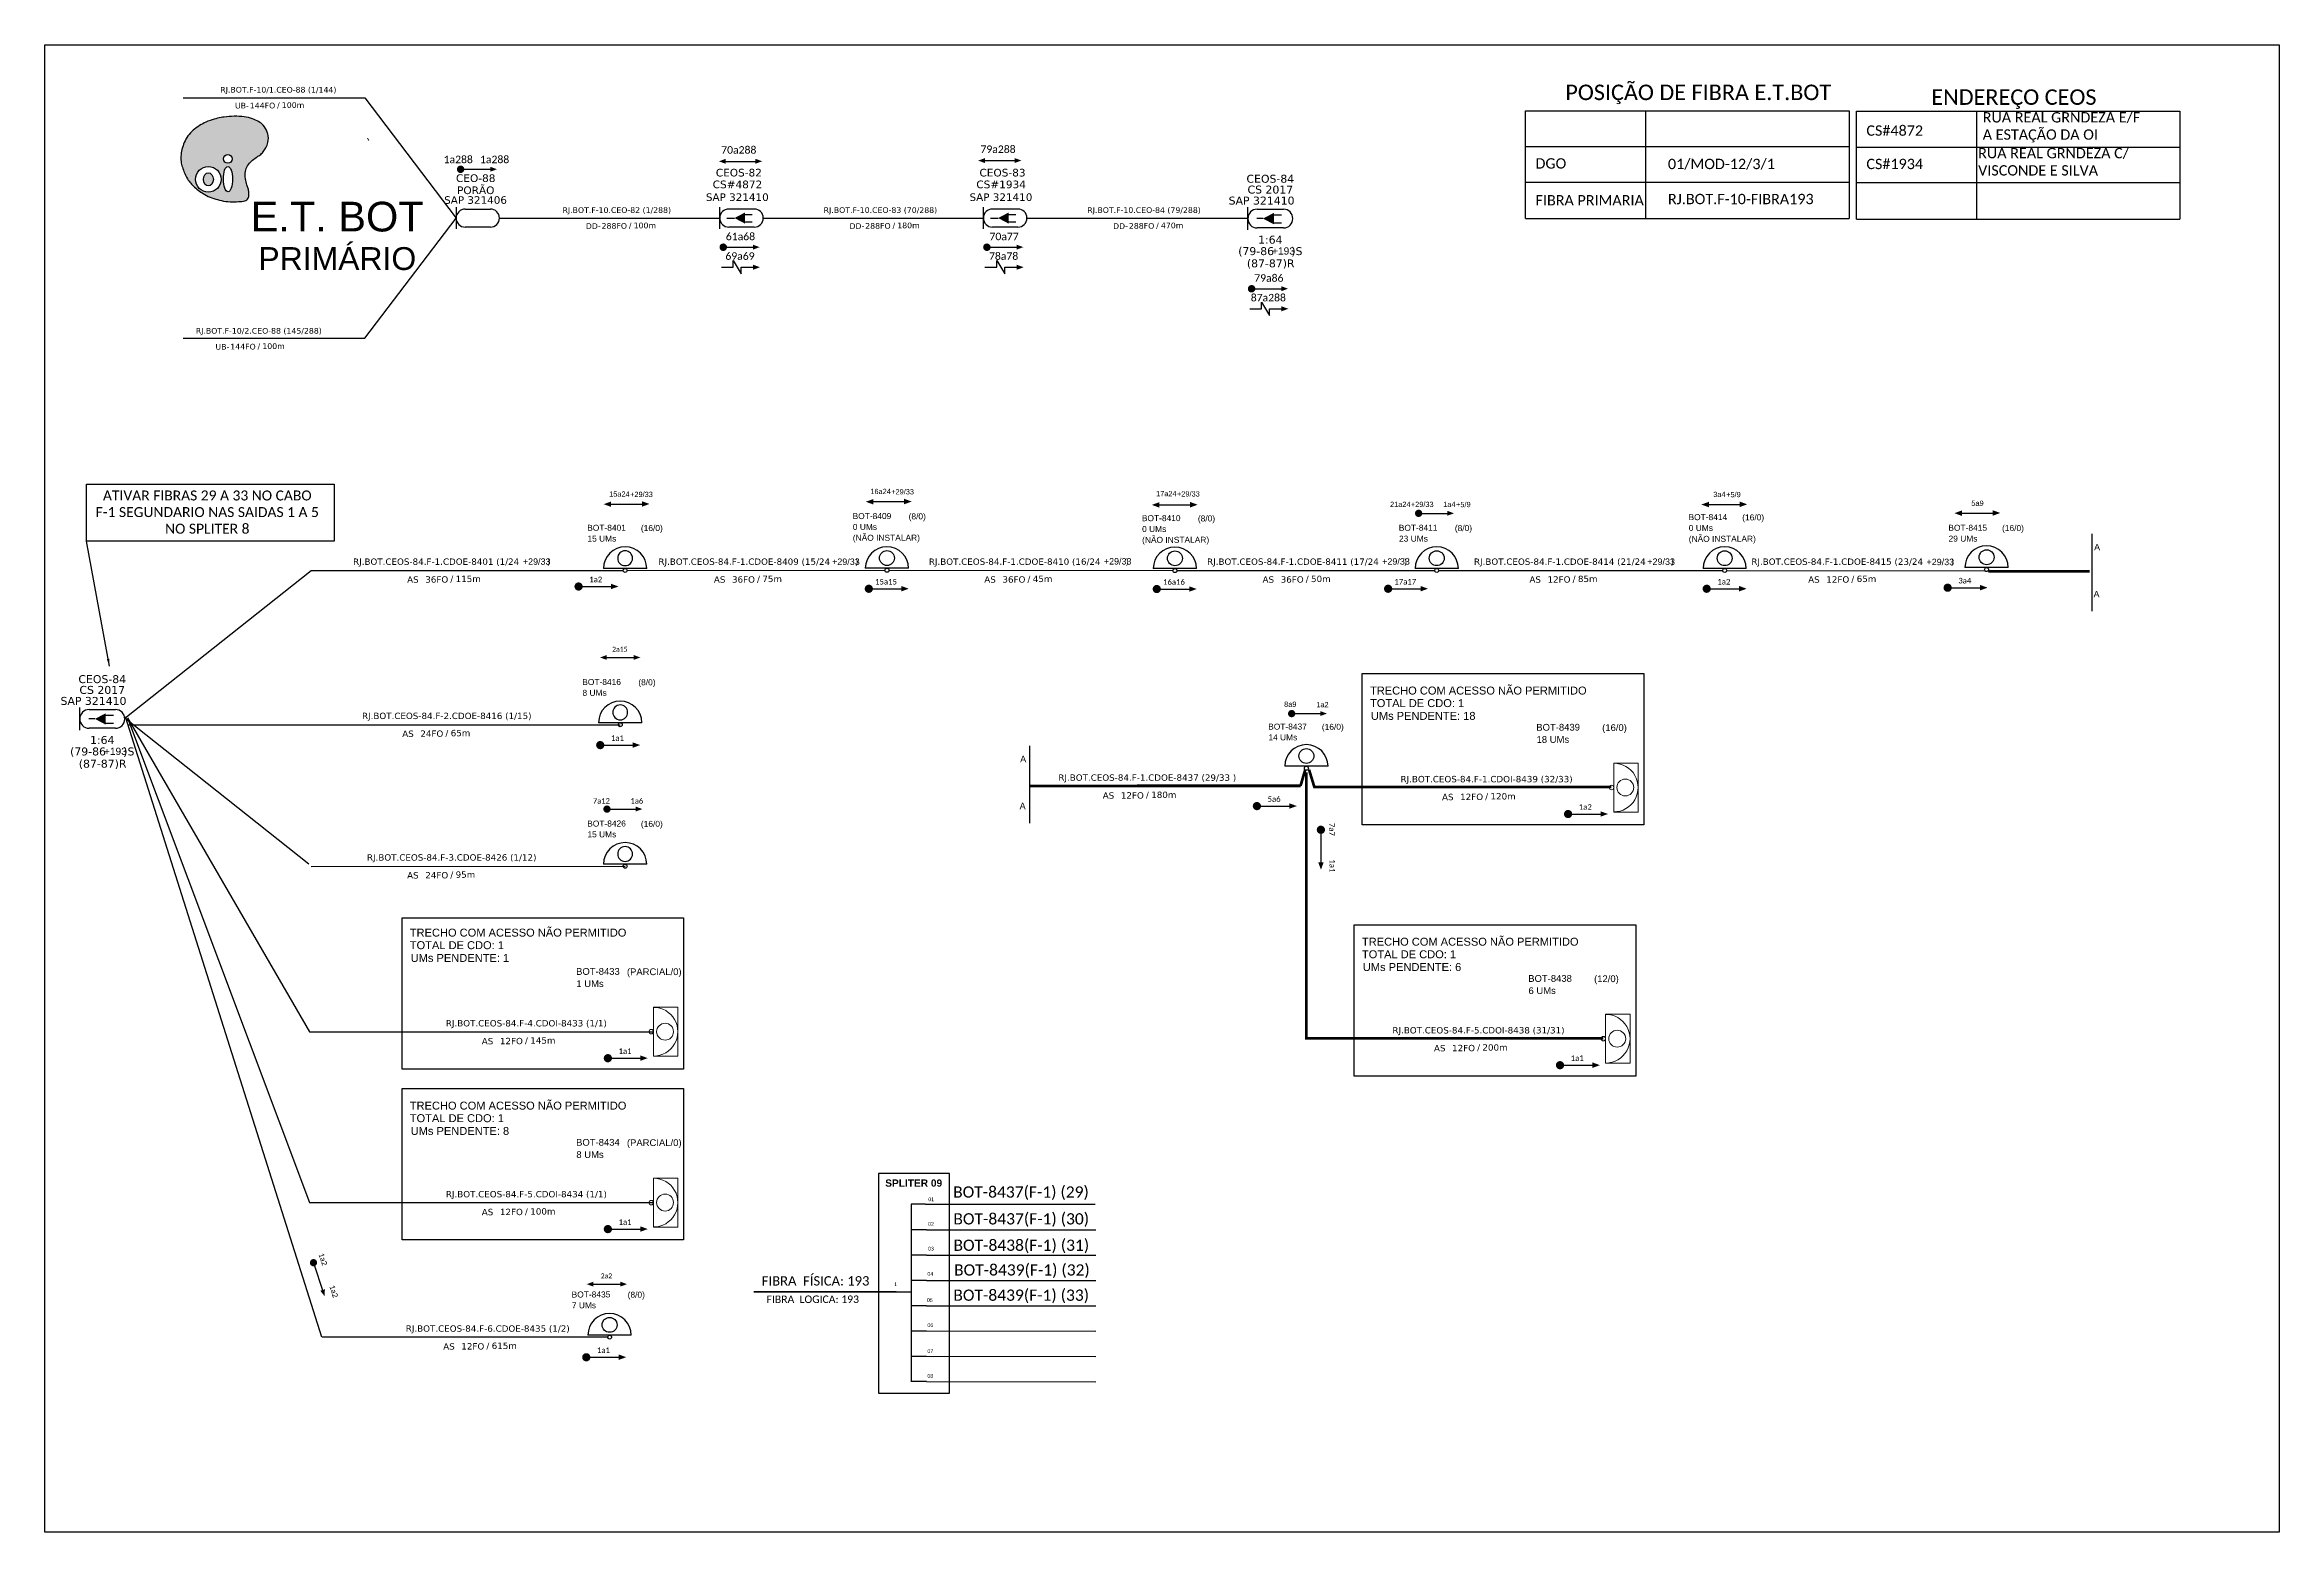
# Model space of a CAD drawing. Header units: millimetres. Extents: x 770 to 1403, y -756 to 790.
# Drawn here: x 787 to 1402, y -730 to -320 of the extents above; entities that cross this region are included whole.
import ezdxf
from ezdxf.enums import TextEntityAlignment as Align

# ---------------------------------------------------------------- set-up
doc = ezdxf.new("R2010")
doc.units = ezdxf.units.MM
doc.header["$LTSCALE"] = 0.1
for name, color, linetype, lineweight in [("20.0-LEGENDA DOS CDO'S", 1, 'Continuous', 0), ('20.2-CDO_POSTE', 1, 'Continuous', 5), ('40.1-ETIQUETAS', 1, 'Continuous', 20), ('Quadra', 251, 'Continuous', 0)]:
    doc.layers.add(name, color=color, linetype=linetype, lineweight=lineweight)
for name, color, linetype in [('20.4-CEOS', 1, 'Continuous'), ('20.5-CABO AÉREO', 1, 'Continuous'), ('20.5-CEO', 1, 'Continuous'), ('CAP a instalar', 1, 'Continuous'), ('E.T.', 7, 'Continuous'), ('SETA', 7, 'Continuous'), ('surveys legendas', 7, 'Continuous'), ('UNIFILAR', 7, 'Continuous')]:
    doc.layers.add(name, color=color, linetype=linetype)
doc.styles.add('ARIAL', font='arial.ttf')
doc.styles.add('siredit', font='verdana.ttf')
doc.styles.add('WMF-Calibri0', font='calibri.ttf')
doc.linetypes.add('FENCELINE1', pattern='A,0.25,-0.1,[133,ltypeshp.shx,S=0.1,R=0,X=-0.1,Y=0],-0.1,1', length=1.45)
doc.dimstyles.new('CL', dxfattribs={"dimtxt": 1, "dimasz": 2, "dimexe": 0.18, "dimexo": 0.0625, "dimgap": 0.09, "dimtad": 0, "dimdec": 0, "dimrnd": 1, "dimzin": 0, "dimdsep": 46, "dimtxsty": 'siredit', "dimblk": 'NONE', "dimcen": 0, "dimse1": 1, "dimse2": 1, "dimsd1": 1, "dimsd2": 1, "dimclrt": 7, "dimadec": 0, "dimazin": 0, "dimtfac": 1, "dimtdec": 0, "dimtofl": 0, "dimtmove": 0, "dimatfit": 3, "dimfxl": 1, "dimtolj": 1, "dimtzin": 0, "dimarcsym": 0})

msp = doc.modelspace()

# ---------------------------------------------------------------- texts
at = {"color": 0, "style": 'ARIAL'}
msp.add_text('PRIMÁRIO', height=6.29, dxfattribs=at).set_placement((845.82, -382.44, 1.44))
at = {"color": 3, "style": 'ARIAL'}
for s, p in [('TRECHO COM ACESSO NÃO PERMITIDO', (1151.72, -499.29)), ('TOTAL DE CDO: 1', (1151.72, -502.75)), ('UMs PENDENTE: 18', (1151.96, -506.26)), ('TRECHO COM ACESSO NÃO PERMITIDO', (887.49, -565.92, -0.94)), ('TRECHO COM ACESSO NÃO PERMITIDO', (1149.5, -568.42)), ('TOTAL DE CDO: 1', (887.49, -569.38, -0.94)), ('UMs PENDENTE: 1', (887.73, -572.89, -0.94)), ('TOTAL DE CDO: 1', (1149.5, -571.88)), ('UMs PENDENTE: 6', (1149.74, -575.39)), ('TRECHO COM ACESSO NÃO PERMITIDO', (887.49, -613.54, -0.94)), ('TOTAL DE CDO: 1', (887.49, -617, -0.94)), ('UMs PENDENTE: 8', (887.73, -620.51, -0.94))]:
    msp.add_text(s, height=2.182, dxfattribs=at).set_placement(p)
at = {"color": 7, "width": 468.5694, "attachment_point": 1, "style": 'WMF-Calibri0'}
for s, insert, char_height in [('POSIÇÃO DE FIBRA E.T.BOT', (1205.47, -331.41), 4.2672), ('ENDEREÇO CEOS', (1306.18, -332.71), 4.2672), ('CS#4872', (1288.31, -342.64), 2.845), ('RUA REAL GRNDEZA E/F\\PA ESTAÇÃO DA OI', (1320.32, -338.99), 2.8448), ('RUA REAL GRNDEZA C/\\PVISCONDE E SILVA', (1319.06, -348.85), 2.8448), ('DGO', (1197.26, -351.68), 2.845), ('01/MOD-12/3/1', (1233.7, -351.83), 2.8448), ('CS#1934', (1288.31, -351.83), 2.845), ('FIBRA PRIMARIA', (1197.26, -361.82), 2.8448), ('RJ.BOT.F-10-FIBRA193', (1233.7, -361.48), 2.8448)]:
    msp.add_mtext(s, dxfattribs=dict(at, insert=insert, char_height=char_height))
at = {"color": 7, "attachment_point": 5}
for s, insert, char_height, width in [('{\\fCalibri|b0|i0|c0|p34;\\C7;70a288}', (978.02, -349.4, 1.44), 2.0592, 26.1094), ('{\\fCalibri|b0|i0|c0|p34;\\C7;79a288}', (1049.36, -349.2, 1.44), 2.0592, 26.1094), ('{\\fCalibri|b0|i0|c0|p34;\\C7;1a288}', (900.82, -352.02, 1.44), 2.0592, 26.1094), ('{\\fCalibri|b0|i0|c0|p34;\\C7;1a288}', (910.83, -352.02, 1.44), 2.0592, 26.1094), ('{\\fCalibri|b0|i0|c0|p34;\\C7;61a68}', (978.48, -373.22, 1.44), 2.0592, 26.1094), ('{\\fCalibri|b0|i0|c0|p34;\\C7;70a77}', (1051.03, -373.22, 1.44), 2.0592, 26.1094), ('{\\fCalibri|b0|i0|c0|p34;\\C7;69a69}', (978.35, -378.62, 1.44), 2.0592, 26.1094), ('{\\fCalibri|b0|i0|c0|p34;\\C7;78a78}', (1050.9, -378.62, 1.44), 2.0592, 26.1094), ('\\C7;\\fCalibri|b0|i0|c0|p34;3a4', (1315.4, -467.96), 1.5342, 28.6065), ('\\C7;\\fCalibri|b0|i0|c0|p34;15a15', (1018.53, -468.25), 1.5342, 28.6065), ('\\C7;\\fCalibri|b0|i0|c0|p34;16a16', (1097.77, -468.33), 1.5342, 28.6065), ('\\C7;\\fCalibri|b0|i0|c0|p34;17a17', (1161.43, -468.25), 1.5342, 28.6065), ('\\C7;\\fCalibri|b0|i0|c0|p34;1a2', (1249.09, -468.25), 1.5342, 28.6065), ('\\pxt12;\\C7;\\fCalibri|b0|i0|c0|p34;2a15', (945.27, -486.83), 1.36, 25.3588), ('\\C7;\\fCalibri|b0|i0|c0|p34;1a1', (944.62, -511.29), 1.5342, 28.6065), ('\\C7;\\fCalibri|b0|i0|c0|p34;7a12', (940.21, -528.58), 1.5, 25.3588), ('\\C7;\\fCalibri|b0|i0|c0|p34;1a6', (949.97, -528.58), 1.5, 25.3588), ('\\fCalibri|b0|i0|c0|p34;5a6', (1125.32, -528.07), 1.5342, 28.6065), ('{\\fCalibri|b0|i0|c0|p34;\\C7;2a2}', (941.6, -659.33), 1.36, 25.3588), ('{\\fCalibri|b0|i0|c0|p34;\\C7;1a1}', (940.78, -679.78), 1.5342, 28.6065)]:
    msp.add_mtext(s, dxfattribs=dict(at, insert=insert, char_height=char_height, width=width))
at = {"color": 5, "char_height": 2.0592, "width": 26.1094, "attachment_point": 5}
for s, insert in [('\\C7;\\fCalibri|b0|i0|c0|p34;79a86', (1123.88, -384.66, 1.44)), ('{\\fCalibri|b0|i0|c0|p34;\\C7;87a288}', (1123.74, -390.06, 1.44))]:
    msp.add_mtext(s, dxfattribs=dict(at, insert=insert))
at = {"attachment_point": 5}
for s, insert, char_height, width in [('\\C1;\\fCalibri|b0|i0|c0|p34;ATIVAR FIBRAS 29 A 33 NO CABO F-1 SEGUNDARIO NAS SAIDAS 1 A 5 NO SPLITER 8', (831.76, -449.09), 2.74316, 62.5135), ('\\C7;\\fCalibri|b0|i0|c0|p34;1a2', (938.65, -467.63, 0.94), 1.5342, 28.6065), ('\\C7;\\fCalibri|b0|i0|c0|p34;1a2', (1210.95, -530.26, 0.94), 1.5342, 28.6065), ('\\C7;\\fCalibri|b0|i0|c0|p34;1a1', (946.72, -597.46), 1.5342, 28.6065), ('\\C7;\\fCalibri|b0|i0|c0|p34;1a1', (1208.73, -599.39, 0.94), 1.5342, 28.6065), ('\\C10;\\fArial|b1|i0|c0|p34;SPLITER 09', (1026.15, -633.78), 2.0001, 18.7274), ('\\C7;\\fArial|b0|i0|;\\H1.0273588255048;01 ', (1030.96, -638.25), 2.0001, 4.0112), ('\\C7;\\fCalibri|b0|i0|c0|p34;1a1', (946.72, -644.51), 1.5342, 28.6065), ('\\C7;\\fArial|b0|i0|;\\H1.0273588255048;02 ', (1030.9, -645.01), 2.0001, 4.2343), ('\\C7;\\fArial|b0|i0|;\\H1.0273588255048;03 ', (1030.9, -651.83), 2.0001, 3.8938), ('\\C7;\\fCalibri|b0|i0|c0|p34;FIBRA  FÍSICA: 193', (999.16, -660.7), 2.5755, 38.9376), ('\\C7;\\fArial|b0|i0|;\\H1.0273588255048;1', (1021.18, -661.62), 2.0001, 1.9811), ('\\C7;\\fArial|b0|i0|;\\H1.0273588255048;04 ', (1030.73, -658.75), 2.0001, 4.2343), ('\\C7;\\fCalibri|b0|i0|c0|p34;FIBRA  LOGICA: 193', (998.38, -665.76), 2.0605, 38.9376), ('\\C7;\\fArial|b0|i0|;\\H1.0273588255048;05 ', (1030.58, -665.97), 2.0001, 5.2077), ('\\C7;\\fArial|b0|i0|;\\H1.0273588255048;06 ', (1030.73, -672.89), 2.0001, 4.2343), ('\\C7;\\fArial|b0|i0|;\\H1.0273588255048;07 ', (1030.73, -680.06), 2.0001, 4.2343), ('\\C7;\\fArial|b0|i0|;\\H1.0273588255048;08 ', (1030.73, -686.87), 2.0001, 4.2343)]:
    msp.add_mtext(s, dxfattribs=dict(at, insert=insert, char_height=char_height, width=width))
at = {"color": 7, "char_height": 1.5342, "width": 28.6065, "attachment_point": 5, "rotation": 270}
for s, insert in [('\\fCalibri|b0|i0|c0|p34;7a7', (1141.24, -536.44)), ('\\fCalibri|b0|i0|c0|p34;1a1', (1141.34, -546.47))]:
    msp.add_mtext(s, dxfattribs=dict(at, insert=insert))
at = {"color": 1, "char_height": 3.0906, "width": 44.6781, "attachment_point": 5}
for s, insert in [('\\C7;\\fCalibri|b0|i0|c0|p34;BOT-8437(F-1) (29)', (1055.67, -636.56)), ('\\C7;\\fCalibri|b0|i0|c0|p34;BOT-8437(F-1) (30)', (1055.74, -643.95)), ('\\C7;\\fCalibri|b0|i0|c0|p34;BOT-8438(F-1) (31)', (1055.76, -651.21)), ('\\C7;\\fCalibri|b0|i0|c0|p34;BOT-8439(F-1) (32)', (1055.93, -658.01)), ('\\C7;\\fCalibri|b0|i0|c0|p34;BOT-8439(F-1) (33)', (1055.73, -664.96))]:
    msp.add_mtext(s, dxfattribs=dict(at, insert=insert))
at = {"char_height": 1.5, "width": 25.3588, "attachment_point": 5, "rotation": 288.34949}
for s, insert in [('{\\fCalibri|b0|i0|c0|p34;\\C7;1a2}', (863.6, -654.75)), ('\\C7;\\fCalibri|b0|i0|c0|p34;1a2', (866.56, -663.58))]:
    msp.add_mtext(s, dxfattribs=dict(at, insert=insert))
at = {"layer": '20.4-CEOS', "color": 7, "style": 'siredit'}
for s, height, p in [('CEO-88', 2.109, (905.63, -357.16, 1.44)), ('CEOS-82', 2.109, (978.04, -355.64, 1.44)), ('CEOS-83', 2.109, (1050.59, -355.64, 1.44)), ('SAP 321406', 2.08, (905.58, -363.18, 1.44)), ('PORÃO', 2.109, (905.63, -360.49, 1.44)), ('SAP 321410', 2.08, (977.61, -362.39, 1.44)), ('CS#4872', 2.109, (977.66, -358.88, 1.44)), ('SAP 321410', 2.08, (1050.16, -362.39, 1.44)), ('CS#1934', 2.109, (1050.21, -358.88, 1.44))]:
    msp.add_text(s, height=height, dxfattribs=at).set_placement(p, align=Align.MIDDLE_CENTER)
at = {"layer": '40.1-ETIQUETAS', "color": 7, "style": 'siredit'}
for s, p in [('RJ.BOT.F-10.CEO-82 (1/288)', (944.44, -365.95, 1.44)), ('RJ.BOT.F-10.CEO-83 (70/288)', (1016.99, -365.95, 1.44)), ('RJ.BOT.F-10.CEO-84 (79/288)', (1089.54, -365.95, 1.44))]:
    msp.add_text(s, height=1.56, dxfattribs=at).set_placement(p, align=Align.MIDDLE_CENTER)
for s, p in [('DD-', (940, -370.34, 1.44)), ('288FO', (947.26, -370.31, 1.44)), ('/', (948.49, -370.17, 1.44)), ('DD-', (1012.55, -370.34, 1.44)), ('288FO', (1019.81, -370.31, 1.44)), ('/', (1021.04, -370.17, 1.44)), ('DD-', (1085.1, -370.34, 1.44)), ('288FO', (1092.36, -370.31, 1.44)), ('/', (1093.59, -370.17, 1.44))]:
    msp.add_text(s, height=1.56, dxfattribs=at).set_placement(p, align=Align.MIDDLE_RIGHT)
for s, p in [('100m', (949.08, -370.17, 1.44)), ('180m', (1021.63, -370.17, 1.44)), ('470m', (1094.18, -370.17, 1.44))]:
    msp.add_text(s, height=1.56, dxfattribs=at).set_placement(p, align=Align.MIDDLE_LEFT)
at = {"layer": 'E.T.', "color": 7, "style": 'ARIAL'}
msp.add_text('E.T. BOT', height=8.176, dxfattribs=at).set_placement((867.5, -371.83, 1.44), align=Align.CENTER)
at = {"layer": 'surveys legendas', "color": 1, "style": 'ARIAL'}
for s, height, p in [('+193', 1.988, (1124.79, -378.2)), ('+29/33', 1.451, (1019.97, -444.21)), ('+29/33', 1.451, (948.11, -444.93)), ('+29/33', 1.451, (1098.61, -444.79)), ('+29/33', 1.451, (1162.96, -447.68)), ('+5/9', 1.451, (1175.4, -447.72)), ('+5/9', 1.451, (1249.72, -444.98)), ('A', 1.77, (1350.97, -459.61)), ('+29/33', 1.765, (918.6, -463.58)), ('+29/33', 1.765, (1003.69, -463.62)), ('+29/33', 1.765, (1078.47, -463.51)), ('+29/33', 1.765, (1155.06, -463.55)), ('+29/33', 1.765, (1228.02, -463.61)), ('+29/33', 1.765, (1304.85, -463.68)), ('A', 1.77, (1350.81, -472.54)), ('+193', 1.988, (803.36, -515.92)), ('A', 1.77, (1055.46, -517.92)), ('A', 1.77, (1055.3, -530.85))]:
    msp.add_text(s, height=height, dxfattribs=at).set_placement(p)
at = {"layer": 'surveys legendas', "color": 5, "style": 'ARIAL'}
for s, p in [('16a24', (1014.22, -444.12)), ('15a24', (942.36, -444.84)), ('17a24', (1092.86, -444.71)), ('21a24', (1157.24, -447.67)), ('1a4', (1171.87, -447.67)), ('3a4', (1246.18, -444.93))]:
    msp.add_text(s, height=1.451, dxfattribs=at).set_placement(p)
at = {"layer": 'surveys legendas', "color": 7, "style": 'ARIAL'}
for s, p in [('5a9', (1317.19, -447.36)), ('8a9', (1128.08, -502.69)), ('1a2', (1136.94, -502.8))]:
    msp.add_text(s, height=1.451, dxfattribs=at).set_placement(p)

# ---------------------------------------------------------------- blocks, each defined once
blk = doc.blocks.new('ETIQUETA_RS5F')
at = {"layer": '40.1-ETIQUETAS', "color": 0, "style": 'siredit'}
blk.add_text('/', height=1.5, dxfattribs=at).set_placement((1.55, -1.95), align=Align.MIDDLE_RIGHT)
for tag, p in [('ETIQUETA_R_SECUNDARIA', (1.18, 2.1)), ('ETIQUETA_R_PRIMARIA', (1.18, 4.1)), ('F_ATIVAS/F_MORTAS', (1.11, -4.24))]:
    blk.add_attdef(tag, text='', height=1.5, dxfattribs=at).set_placement(p, align=Align.MIDDLE_CENTER)
for tag, p in [('TIPO_CABO', (-6.62, -2.12)), ('CAP_CABO', (0.37, -2.09))]:
    blk.add_attdef(tag, text='', height=1.5, dxfattribs=at).set_placement(p, align=Align.MIDDLE_RIGHT)
blk.add_attdef('METROS', text='', height=1.5, dxfattribs=at).set_placement((2.11, -1.95), align=Align.MIDDLE_LEFT)
for tag, p in [('FUSÃO_1', (0.82, -8.39)), ('FUSÃO_2', (0.82, -10.6)), ('FUSÃO_3', (0.82, -12.93)), ('FUSÃO_4', (0.82, -15.14)), ('FUSÃO_5', (0.82, -17.16))]:
    blk.add_attdef(tag, text='', height=1.5, dxfattribs=at).set_placement(p, align=Align.CENTER)
blk = doc.blocks.new('OI')
h = blk.add_hatch(color=40)
edge = h.paths.add_edge_path()
edge.add_spline(control_points=[(4.35, -0.67), (3.92, -0.99), (3.26, -1.5), (2.81, -2.59), (2.9, -3.5), (3.06, -4.27), (3.31, -4.85), (3.37, -5.39), (3.4, -5.88), (3.2, -6.4), (2.54, -6.61), (1.65, -6.63), (0.55, -6.67), (-0.56, -6.42), (-1.61, -6.14), (-2.77, -5.61), (-3.92, -4.77), (-4.89, -3.7), (-5.34, -2.65), (-5.6, -1.94), (-5.85, -0.96), (-5.71, 0.47), (-5.1, 2.02), (-4.14, 3.02), (-3.3, 3.61), (-2.37, 4.16), (-1.36, 4.44), (-0.56, 4.7), (0.79, 4.85), (2.24, 4.97), (3.79, 4.57), (4.67, 4.21), (5.44, 3.65), (5.76, 2.99), (6.03, 2.21), (6.01, 1.46), (5.72, 0.64), (5.31, 0.08), (4.88, -0.38), (4.51, -0.55), (4.35, -0.67)], knot_values=[0, 0, 0, 0, 1.60434, 2.417191, 3.427595, 4.282808, 4.776746, 5.304182, 5.888771, 6.258406, 6.858137, 7.79129, 8.986195, 10.124242, 11.187857, 12.242908, 13.953784, 15.414161, 16.515391, 17.349188, 17.675853, 19.552021, 21.515531, 22.568638, 23.63245, 24.621084, 25.782718, 26.745347, 27.142653, 29.870543, 31.004649, 31.921532, 32.709589, 33.801391, 34.042471, 35.192333, 35.971461, 36.628871, 37.254359, 37.836911, 37.836911, 37.836911, 37.836911], degree=3, periodic=0)
h.paths.add_polyline_path([(1.13, -0.87, -1), (-0.04, -0.87, -1)], flags=16)
edge = h.paths.add_edge_path(flags=16)
edge.add_ellipse((0.56, -3.59), major_axis=(-0.02, 1.71), ratio=0.361305, start_angle=0, end_angle=360)
h.paths.add_polyline_path([(-0.36, -3.62, -1), (-3.8, -3.62, -1)], flags=16)
edge = h.paths.add_edge_path(flags=0)
edge.add_ellipse((-2.08, -3.62), major_axis=(0, 0.885), ratio=0.758294, start_angle=0, end_angle=360)
at = {"color": 40}
for centre, radius in [((-2.08, -3.62), 1.72), ((0.54, -0.87), 0.587)]:
    blk.add_circle(centre, radius, dxfattribs=at)
blk.add_ellipse((-2.08, -3.62), major_axis=(0, 0.885), ratio=0.758294, start_param=-3.141592653589792, end_param=3.141592653589792, dxfattribs=at)
blk.add_ellipse((0.56, -3.59), major_axis=(-0.02, 1.71), ratio=0.361305, dxfattribs=at)
at = {"color": 40, "start_tangent": (-0.800898, -0.598801), "end_tangent": (-0.800898, -0.598801)}
blk.add_spline([(4.35, -0.67), (3.2, -1.78), (2.9, -2.54), (2.92, -3.55), (3.12, -4.38), (3.28, -4.85), (3.37, -5.37), (3.35, -5.95), (3.2, -6.29), (2.66, -6.55), (1.73, -6.63), (0.54, -6.62), (-0.58, -6.41), (-1.6, -6.11), (-2.56, -5.67), (-3.95, -4.67), (-4.89, -3.56), (-5.37, -2.56), (-5.64, -1.78), (-5.72, -1.46), (-5.63, 0.42), (-4.84, 2.22), (-4.13, 2.99), (-3.27, 3.62), (-2.4, 4.09), (-1.3, 4.47), (-0.37, 4.72), (0.02, 4.77), (2.75, 4.8), (3.85, 4.53), (4.69, 4.16), (5.31, 3.68), (5.85, 2.73), (5.93, 2.5), (5.94, 1.35), (5.67, 0.62), (5.29, 0.08), (4.84, -0.36), (4.35, -0.67)], degree=3, dxfattribs=at)
blk = doc.blocks.new('CDOE-TEXTO PADRÃO')
at = {"layer": "20.0-LEGENDA DOS CDO'S", "color": 0, "style": 'ARIAL'}
for tag, p in [('CDO_N', (0.49, 7.39)), ('CORDOALHA', (0.5, 4.33)), ('SAP', (0.51, 1.67)), ('SPLITER_1', (0.59, -0.91)), ('SPLITER_2', (0.6, -3.55)), ('(XX-XX_F)S', (0.54, -8.29)), ('(XX-XX_L)S', (0.55, -10.83)), ('UMS', (0.55, -13.15))]:
    blk.add_attdef(tag, p, '', height=1.7, rotation=0.118, dxfattribs=at)
blk.add_attdef('FIBRAS_UTILIZADAS', text='', height=1.7, rotation=0.118, dxfattribs=at).set_placement((19.77, 7.43), align=Align.CENTER)
blk = doc.blocks.new('SAN')
at = {"layer": 'SETA'}
blk.add_lwpolyline([(-2.58, 0), (6.02, 0)], dxfattribs=at)
for points in [[(-2.1, -0.66), (-3.93, 0), (-2.1, 0.67)], [(5.33, 0.68), (7.16, 0.01), (5.33, -0.65)]]:
    blk.add_solid(points, dxfattribs=at)
blk = doc.blocks.new('CEOS_RP_CT_DRT')
at = {"layer": '20.4-CEOS', "color": 0}
for p, q in [((-4.54, 1.19), (-1.19, 1.19)), ((-1.19, -1.19), (-4.54, -1.19))]:
    blk.add_line(p, q, dxfattribs=at)
for points in [[(-5.73, -1.43), (-5.73, 1.44)], [(-3.79, 0), (-4.59, 0)], [(-2.47, 0.48), (-1.45, 0.48)], [(-2.47, -0.52), (-1.45, -0.52)]]:
    blk.add_lwpolyline(points, dxfattribs=at)
blk.add_lwpolyline([(-3.79, 0, 0, 1.47, 0), (-2.41, 0, 1.47, 1.47, 0)], format="xyseb", dxfattribs=at)
for centre, start, end in [((-4.54, 0), 90, 270), ((-1.19, 0), 270, 90)]:
    blk.add_arc(centre, 1.19, start, end, dxfattribs=at)
at = {"layer": '20.4-CEOS', "color": 7, "style": 'siredit'}
for tag, p in [('Nº_DA_CEOS', (-2.86, 5.6)), ('LOCAL', (-2.86, 4.24)), ('SAP', (-2.86, 2.78)), ('RACIO_SPLITAGEM', (-2.86, -1.88)), ('FIBRAS_SPLITTER', (-2.86, -3.58)), ('FIBRAS_TOP_C', (-2.86, -5.08)), ('RESERVA_FINAIS', (-2.86, -6.39))]:
    blk.add_attdef(tag, text='', height=1.01, dxfattribs=at).set_placement(p, align=Align.TOP_CENTER)
blk = doc.blocks.new('_None')

# ---------------------------------------------------------------- linework, layer by layer
at = {"color": 5}
for p, q in [((952.69, -464.59), (940.79, -464.59)), ((1024.74, -464.55), (1012.84, -464.55)), ((1103.98, -464.64), (1092.08, -464.64)), ((1176.03, -464.59), (1164.13, -464.59)), ((1255.26, -464.59), (1243.37, -464.59)), ((1327.33, -464.33), (1315.43, -464.33))]:
    msp.add_line(p, q, dxfattribs=at)
at = {"color": 7}
for p, q in [((951.34, -507.04), (939.44, -507.04)), ((952.69, -546), (940.79, -546)), ((948.41, -675.63), (936.51, -675.63))]:
    msp.add_line(p, q, dxfattribs=at)
at = {"color": 1}
msp.add_line((1140.16, -519.04), (1128.26, -519.04), dxfattribs=at)
at = {"color": 7, "linetype": 'Continuous'}
for p, q in [((1025.48, -639.54), (1025.48, -688.47)), ((1029.44, -639.54), (1025.48, -639.54)), ((1029.64, -646.62), (1025.68, -646.62)), ((1029.64, -653.6), (1025.68, -653.6)), ((1021.37, -663.68), (1025.46, -663.68)), ((1029.64, -660.6), (1025.68, -660.6)), ((1029.64, -667.55), (1025.68, -667.55)), ((1029.64, -674.5), (1025.68, -674.5)), ((1029.64, -681.47), (1025.68, -681.47)), ((1029.64, -688.43), (1025.68, -688.43))]:
    msp.add_line(p, q, dxfattribs=at)
at = {"color": 10, "linetype": 'Continuous'}
for p, q in [((1029.44, -639.54), (1076.06, -639.55)), ((1029.64, -646.62), (1076.26, -646.63)), ((1029.64, -653.58), (1076.26, -653.6)), ((1029.64, -660.59), (1076.26, -660.59)), ((1029.64, -667.53), (1076.26, -667.55)), ((1029.64, -674.48), (1076.26, -674.5)), ((1029.64, -681.45), (1076.26, -681.47)), ((1029.64, -688.43), (1076.26, -688.44))]:
    msp.add_line(p, q, dxfattribs=at)
at = {"color": 1, "linetype": 'Continuous', "lineweight": 60}
msp.add_line((1021.37, -663.68), (982.18, -663.68), dxfattribs=at)
msp.add_lwpolyline([(1401.94, -729.9), (787.02, -729.9), (787.02, -320.42), (1401.94, -320.42)], close=True)
msp.add_lwpolyline([(1401.94, -729.9), (787.02, -729.9), (787.02, -320.42), (1401.94, -320.42)], close=True)
at = {"color": 3, "ltscale": 0.5}
for points in [[(1194.55, -368.29), (1194.55, -338.61), (1283.55, -338.61), (1283.55, -368.29)], [(1227.55, -338.61), (1227.55, -368.29)], [(1285.59, -368.43), (1285.59, -338.75), (1374.59, -338.75), (1374.59, -368.43)], [(1318.6, -338.75), (1318.6, -368.43)], [(1194.55, -348.45), (1283.55, -348.45)], [(1285.59, -348.6), (1374.59, -348.6)], [(1194.55, -358.25), (1283.55, -358.25)], [(1285.59, -358.39), (1374.59, -358.39)], [(1194.55, -368.29), (1283.55, -368.29)], [(1285.59, -368.43), (1374.59, -368.43)]]:
    msp.add_lwpolyline(points, dxfattribs=at)
at = {"color": 7, "const_width": 1.03, "elevation": 1.44}
for points in [[(900.96, -354.72, 1), (901.98, -354.72, 1)], [(973.23, -376.17, 1), (974.26, -376.17, 1)], [(1045.78, -376.17, 1), (1046.81, -376.17, 1)]]:
    msp.add_lwpolyline(points, format="xyb", close=True, dxfattribs=at)
at = {"color": 7, "elevation": 1.44}
for points in [[(976.5, -381.68), (976.5, -379.86), (978.68, -383.5), (978.68, -381.68)], [(1049.05, -381.68), (1049.05, -379.86), (1051.23, -383.5), (1051.23, -381.68)]]:
    msp.add_lwpolyline(points, dxfattribs=at)
at = {"color": 5, "const_width": 1.03, "elevation": 1.44}
msp.add_lwpolyline([(1118.62, -387.6, 1), (1119.65, -387.6, 1)], format="xyb", close=True, dxfattribs=at)
at = {"color": 5, "elevation": 1.44}
msp.add_lwpolyline([(1121.9, -393.12), (1121.9, -391.3), (1124.07, -394.94), (1124.08, -393.12)], dxfattribs=at)
at = {"color": 1}
msp.add_lwpolyline([(798.49, -441.4), (866.65, -441.4), (866.65, -457.11), (798.49, -457.11)], close=True, dxfattribs=at)
at = {"color": 5, "const_width": 1}
msp.add_lwpolyline([(1164.59, -449.42, 1), (1165.59, -449.42, 1)], format="xyb", close=True, dxfattribs=at)
at = {"color": 1}
for points in [[(1350.33, -455.1), (1350.33, -476.37)], [(1058.03, -513.41), (1058.03, -534.68)]]:
    msp.add_lwpolyline(points, dxfattribs=at)
at = {"const_width": 1.13, "elevation": 0.94}
for points in [[(933.37, -469.56, 1), (934.5, -469.56, 1)], [(1205.66, -532.19, 1), (1206.79, -532.19, 1)], [(1203.44, -601.33, 1), (1204.57, -601.33, 1)]]:
    msp.add_lwpolyline(points, format="xyb", close=True, dxfattribs=at)
at = {"color": 7}
for points, const_width in [([(1013.24, -470.18, 1), (1014.37, -470.18, 1)], 1.13), ([(1092.48, -470.26, 1), (1093.61, -470.26, 1)], 1.13), ([(1156.14, -470.18, 1), (1157.27, -470.18, 1)], 1.13), ([(1243.81, -470.18, 1), (1244.93, -470.18, 1)], 1.13), ([(1310.11, -469.89, 1), (1311.24, -469.89, 1)], 1.13), ([(1129.66, -504.55, 1), (1130.66, -504.55, 1)], 1), ([(939.33, -513.22, 1), (940.46, -513.22, 1)], 1.13), ([(941.25, -530.83, 1), (942.25, -530.83, 1)], 1), ([(1120.03, -530, 1), (1121.16, -530, 1)], 1.13), ([(1138.2, -535.96, 1), (1138.2, -537.09, 1)], 1.13), ([(935.49, -681.72, 1), (936.62, -681.72, 1)], 1.13)]:
    msp.add_lwpolyline(points, format="xyb", close=True, dxfattribs=dict(at, const_width=const_width))
at = {"color": 3, "elevation": 0.94}
for points in [[(1149.6, -493.53), (1227.07, -493.53), (1227.07, -535.17), (1149.6, -535.17)], [(1147.38, -562.66), (1224.85, -562.66), (1224.85, -604.31), (1147.38, -604.31)]]:
    msp.add_lwpolyline(points, close=True, dxfattribs=at)
at = {"color": 3}
for points in [[(885.37, -560.73), (962.83, -560.73), (962.83, -602.38), (885.37, -602.38)], [(885.37, -607.78), (962.83, -607.78), (962.83, -649.42), (885.37, -649.42)]]:
    msp.add_lwpolyline(points, close=True, dxfattribs=at)
for points, const_width in [([(941.43, -599.4, 1), (942.56, -599.4, 1)], 1.13), ([(941.43, -646.44, 1), (942.56, -646.44, 1)], 1.13), ([(860.83, -655.21, 1), (861.14, -656.16, 1)], 1)]:
    msp.add_lwpolyline(points, format="xyb", close=True, dxfattribs=dict(const_width=const_width))
at = {"color": 7}
msp.add_lwpolyline([(1016.5, -691.6), (1035.97, -691.6), (1035.97, -631.15), (1016.5, -631.15)], close=True, dxfattribs=at)
at = {"color": 5}
for centre, radius in [((1018.79, -461.73), 2.05), ((1098.03, -461.81), 2.05), ((1170.08, -461.77), 2.05), ((1249.31, -461.77), 2.05), ((1321.38, -461.5), 2.05), ((1018.79, -465.1), 0.551), ((1098.03, -465.19), 0.551), ((1170.08, -465.14), 0.551), ((1249.32, -465.14), 0.551), ((1321.38, -464.88), 0.551)]:
    msp.add_circle(centre, radius, dxfattribs=at)
at = {"color": 1}
for centre, radius in [((1134.21, -516.21), 2.05), ((1134.21, -519.59), 0.551)]:
    msp.add_circle(centre, radius, dxfattribs=at)
at = {"color": 7}
for centre, radius in [((942.46, -672.8), 2.05), ((942.46, -676.18), 0.551)]:
    msp.add_circle(centre, radius, dxfattribs=at)
at = {"color": 5}
for centre in [(1018.79, -464.55), (1098.03, -464.64), (1170.08, -464.59), (1249.31, -464.59), (1321.38, -464.33)]:
    msp.add_arc(centre, 5.95, 0, 180, dxfattribs=at)
at = {"color": 1}
msp.add_arc((1134.21, -519.04), 5.95, 0, 180, dxfattribs=at)
at = {"color": 7}
msp.add_arc((942.46, -675.63), 5.95, 0, 180, dxfattribs=at)
at = {"color": 5}
for centre, major_axis, start_param, end_param in [((946.74, -464.59), (-4.21, 4.21), 3.926991, 7.068583), ((946.74, -461.77), (1.45, 1.45), 5.497787, 11.780972), ((946.74, -465.14), (-0.389, 0.389), 3.926991, 10.210176)]:
    msp.add_ellipse(centre, major_axis=major_axis, ratio=1, start_param=start_param, end_param=end_param, dxfattribs=at)
at = {"color": 7}
for centre, major_axis, start_param, end_param in [((945.39, -507.04), (-4.21, 4.21), 3.926991, 7.068583), ((945.39, -504.21), (1.45, 1.45), 5.497787, 11.780972), ((945.39, -507.59), (-0.389, 0.389), 3.926991, 10.210176), ((946.74, -546), (-4.21, 4.21), 3.926991, 7.068583), ((946.74, -543.18), (1.45, 1.45), 5.497787, 11.780972), ((946.74, -546.55), (-0.389, 0.389), 3.926991, 10.210176)]:
    msp.add_ellipse(centre, major_axis=major_axis, ratio=1, start_param=start_param, end_param=end_param, dxfattribs=at)
at = {"layer": '20.4-CEOS', "color": 7}
for p, q in [((982.26, -365.65, 1.44), (975.28, -365.65, 1.44)), ((1054.81, -365.65, 1.44), (1047.83, -365.65, 1.44)), ((982.26, -370.62, 1.44), (975.28, -370.62, 1.44)), ((1054.81, -370.62, 1.44), (1047.83, -370.62, 1.44))]:
    msp.add_line(p, q, dxfattribs=at)
at = {"layer": '20.4-CEOS', "color": 7, "elevation": 1.44}
for points in [[(972.79, -371.14), (972.79, -365.14)], [(974.72, -368.14), (976.84, -368.14)], [(974.72, -368.14), (976.84, -368.14)], [(979.6, -367.15), (981.72, -367.15)], [(979.6, -367.15), (981.72, -367.15)], [(1045.34, -371.14), (1045.34, -365.14)], [(1047.27, -368.14), (1049.39, -368.14)], [(1047.27, -368.14), (1049.39, -368.14)], [(1052.15, -367.15), (1054.27, -367.15)], [(1052.15, -367.15), (1054.27, -367.15)], [(979.6, -369.22), (981.72, -369.22)], [(979.6, -369.22), (981.72, -369.22)], [(1052.15, -369.22), (1054.27, -369.22)], [(1052.15, -369.22), (1054.27, -369.22)]]:
    msp.add_lwpolyline(points, dxfattribs=at)
for points in [[(976.84, -368.14, 0, 3.07, 0), (979.73, -368.14, 3.07, 3.07, 0)], [(976.84, -368.14, 0, 3.07, 0), (979.73, -368.14, 3.07, 3.07, 0)], [(1049.39, -368.14, 0, 3.07, 0), (1052.28, -368.14, 3.07, 3.07, 0)], [(1049.39, -368.14, 0, 3.07, 0), (1052.28, -368.14, 3.07, 3.07, 0)]]:
    msp.add_lwpolyline(points, format="xyseb", dxfattribs=at)
at = {"layer": '20.4-CEOS', "color": 7}
for centre, start, end in [((975.28, -368.14, 1.44), 90, 270), ((982.26, -368.14, 1.44), 270, 90), ((1047.83, -368.14, 1.44), 90, 270), ((1054.81, -368.14, 1.44), 270, 90)]:
    msp.add_arc(centre, 2.49, start, end, dxfattribs=at)
at = {"layer": '20.5-CABO AÉREO', "color": 7, "ltscale": 50}
for p, q in [((825.14, -335.04, 1.44), (875.14, -335.04, 1.44)), ((875.14, -335.04, 1.44), (900.24, -368.14, 1.44)), ((875.14, -401.24, 1.44), (900.24, -368.14, 1.44)), ((912.2, -368.14, 1.44), (972.79, -368.14, 1.44)), ((984.75, -368.14, 1.44), (1045.34, -368.14, 1.44)), ((1057.3, -368.14, 1.44), (1117.89, -368.14, 1.44)), ((825.14, -401.24, 1.44), (875.14, -401.24, 1.44))]:
    msp.add_line(p, q, dxfattribs=at)
at = {"layer": '20.5-CEO', "color": 7}
for p, q in [((902.72, -365.65, 1.44), (909.69, -365.65, 1.44)), ((909.69, -370.62, 1.44), (902.72, -370.62, 1.44))]:
    msp.add_line(p, q, dxfattribs=at)
at = {"layer": '20.5-CEO', "color": 7, "elevation": 1.44}
msp.add_lwpolyline([(900.24, -365.14), (900.24, -371.13)], dxfattribs=at)
at = {"layer": '20.5-CEO', "color": 7}
for centre, start, end in [((902.72, -368.14, 1.44), 90, 270), ((909.69, -368.14, 1.44), 270, 90)]:
    msp.add_arc(centre, 2.48, start, end, dxfattribs=at)
at = {"layer": '40.1-ETIQUETAS', "color": 1}
for p, q in [((1218.78, -531.6, 0.94), (1218.78, -518.18, 0.94)), ((1216.56, -600.74, 0.94), (1216.56, -587.32, 0.94))]:
    msp.add_line(p, q, dxfattribs=at)
at = {"layer": '40.1-ETIQUETAS', "color": 8}
for p, q in [((954.55, -598.81), (954.55, -585.39)), ((954.55, -645.85), (954.55, -632.43))]:
    msp.add_line(p, q, dxfattribs=at)
at = {"layer": '40.1-ETIQUETAS', "color": 1, "elevation": 0.94}
for points in [[(1218.78, -518.18), (1225.5, -518.18), (1225.5, -531.63), (1218.78, -531.63)], [(1216.56, -587.32), (1223.28, -587.32), (1223.28, -600.77), (1216.56, -600.77)]]:
    msp.add_lwpolyline(points, close=True, dxfattribs=at)
at = {"layer": '40.1-ETIQUETAS', "color": 8}
for points in [[(954.55, -585.39), (961.27, -585.39), (961.27, -598.84), (954.55, -598.84)], [(954.55, -632.43), (961.27, -632.43), (961.27, -645.88), (954.55, -645.88)]]:
    msp.add_lwpolyline(points, close=True, dxfattribs=at)
at = {"layer": '40.1-ETIQUETAS', "color": 1}
for centre, major_axis, start_param, end_param in [((1218.78, -524.89, 0.94), (-4.74, 4.74), 2.356194, 5.497787), ((1221.97, -524.89, 0.94), (1.64, 1.64), 3.926991, 10.210176), ((1218.16, -524.9, 0.94), (-0.439, 0.439), 2.356194490191767, 8.639379797371353), ((1216.56, -594.03, 0.94), (-4.74, 4.74), 2.356194, 5.497787), ((1215.94, -594.03, 0.94), (-0.439, 0.439), 2.356194490191767, 8.639379797371353), ((1219.75, -594.03, 0.94), (1.64, 1.64), 3.926991, 10.210176)]:
    msp.add_ellipse(centre, major_axis=major_axis, ratio=1, start_param=start_param, end_param=end_param, dxfattribs=at)
at = {"layer": '40.1-ETIQUETAS', "color": 8}
for centre, major_axis, start_param, end_param in [((954.55, -592.1), (-4.74, 4.74), 2.356194, 5.497787), ((957.73, -592.1), (1.64, 1.64), 3.926991, 10.210176), ((953.93, -592.1), (-0.439, 0.439), 2.356194490191767, 8.639379797371353), ((954.55, -639.14), (-4.74, 4.74), 2.356194, 5.497787), ((953.93, -639.15), (-0.439, 0.439), 2.356194490191767, 8.639379797371353), ((957.73, -639.14), (1.64, 1.64), 3.926991, 10.210176)]:
    msp.add_ellipse(centre, major_axis=major_axis, ratio=1, start_param=start_param, end_param=end_param, dxfattribs=at)
at = {"layer": 'CAP a instalar', "color": 5, "linetype": 'FENCELINE1', "ltscale": 7}
for p, q in [((809.05, -505.76), (860.35, -465.2)), ((860.35, -465.2), (946.19, -465.15)), ((947.29, -465.14), (1018.24, -465.1)), ((1019.35, -465.1), (1097.48, -465.19)), ((1098.58, -465.19), (1169.53, -465.14)), ((1170.63, -465.14), (1248.77, -465.19)), ((1249.87, -465.14), (1320.81, -465.27))]:
    msp.add_line(p, q, dxfattribs=at)
at = {"layer": 'CAP a instalar', "color": 7, "linetype": 'FENCELINE1', "ltscale": 7}
for p, q in [((859.72, -545.95), (809.05, -505.76)), ((809.17, -505.37), (863.21, -676.09)), ((810.06, -507.65), (945.39, -507.59)), ((860.35, -546.61), (946.74, -546.56)), ((863.39, -676.11), (942.2, -676.07))]:
    msp.add_line(p, q, dxfattribs=at)
at = {"layer": 'CAP a instalar', "color": 8, "linetype": 'FENCELINE1', "ltscale": 7}
for p, q in [((809.81, -505.7), (859.85, -592.1)), ((809.81, -505.7), (859.85, -639.15)), ((859.85, -592.1), (954.55, -592.1)), ((859.85, -639.15), (954.55, -639.15))]:
    msp.add_line(p, q, dxfattribs=at)
at = {"layer": 'CAP a instalar', "linetype": 'FENCELINE1', "ltscale": 30, "const_width": 0.754}
for points in [[(1321.86, -465.37), (1349.77, -465.37)], [(1132.6, -524.43), (1133.85, -520.11)], [(1134.19, -520.68), (1134.19, -593.92), (1215.91, -593.92)], [(1134.94, -519.97), (1136.41, -524.78), (1218.13, -524.78)], [(1058.27, -524.44), (1132.6, -524.43)]]:
    msp.add_lwpolyline(points, dxfattribs=at)
at = {"layer": 'Quadra', "elevation": -0.43}
msp.add_lwpolyline([(875.88, -346.15), (876.18, -346.77)], dxfattribs=at)
at = {"layer": 'SETA', "color": 7, "elevation": 1.44}
for points in [[(901.47, -354.72), (910.32, -354.72)], [(974.43, -352.53), (983.28, -352.53)], [(1045.77, -352.33), (1054.62, -352.33)], [(973.74, -376.17), (982.6, -376.17)], [(1046.29, -376.17), (1055.15, -376.17)], [(973.22, -381.68), (976.5, -381.68)], [(978.68, -381.68), (981.97, -381.68)], [(1045.77, -381.68), (1049.05, -381.68)], [(1051.23, -381.68), (1054.52, -381.68)]]:
    msp.add_lwpolyline(points, dxfattribs=at)
at = {"layer": 'SETA', "color": 5, "elevation": 1.44}
for points in [[(1118.61, -393.12), (1121.9, -393.12)], [(1119.14, -387.6), (1127.99, -387.6)], [(1124.08, -393.12), (1127.36, -393.12)]]:
    msp.add_lwpolyline(points, dxfattribs=at)
at = {"layer": 'SETA', "color": 5}
for points in [[(942.47, -446.86), (952.17, -446.86)], [(1014.6, -446.19), (1024.3, -446.19)], [(1093.3, -447.06), (1103, -447.06)], [(1244.53, -446.96), (1254.23, -446.96)], [(1165.09, -449.42), (1173.69, -449.42)]]:
    msp.add_lwpolyline(points, dxfattribs=at)
at = {"layer": 'SETA', "color": 7}
for points in [[(1314.17, -449.34), (1323.87, -449.34)], [(1013.81, -470.18), (1023.51, -470.18)], [(1093.04, -470.26), (1102.74, -470.26)], [(1156.7, -470.18), (1166.4, -470.18)], [(1244.37, -470.18), (1254.07, -470.18)], [(1310.68, -469.89), (1320.38, -469.89)], [(1130.16, -504.55), (1138.75, -504.55)], [(939.9, -513.22), (949.6, -513.22)], [(941.75, -530.83), (950.35, -530.83)], [(1120.59, -530), (1130.29, -530)], [(1138.2, -536.53), (1138.2, -546.22)], [(936.06, -681.72), (945.75, -681.72)]]:
    msp.add_lwpolyline(points, dxfattribs=at)
at = {"layer": 'SETA', "elevation": 0.94}
for points in [[(933.93, -469.56), (943.63, -469.56)], [(1206.23, -532.19), (1215.92, -532.19)], [(1204.01, -601.33), (1213.7, -601.33)]]:
    msp.add_lwpolyline(points, dxfattribs=at)
at = {"layer": 'SETA'}
for points in [[(942, -599.4), (951.69, -599.4)], [(942, -646.44), (951.69, -646.44)], [(860.98, -655.68), (863.69, -663.84)]]:
    msp.add_lwpolyline(points, dxfattribs=at)
at = {"layer": 'SETA', "color": 7}
for points in [[(909.61, -354.02, 1.44), (911.5, -354.71, 1.44), (909.61, -355.39, 1.44)], [(974.43, -351.84, 1.44), (972.55, -352.53, 1.44), (974.43, -353.21, 1.44)], [(982.57, -351.83, 1.44), (984.46, -352.51, 1.44), (982.57, -353.2, 1.44)], [(1045.77, -351.64, 1.44), (1043.88, -352.33, 1.44), (1045.77, -353.01, 1.44)], [(1053.91, -351.63, 1.44), (1055.8, -352.31, 1.44), (1053.91, -353, 1.44)], [(981.89, -375.47, 1.44), (983.77, -376.15, 1.44), (981.89, -376.84, 1.44)], [(981.97, -381, 1.44), (983.85, -381.68, 1.44), (981.97, -382.37, 1.44)], [(1054.44, -375.47, 1.44), (1056.32, -376.15, 1.44), (1054.44, -376.84, 1.44)], [(1054.52, -381, 1.44), (1056.4, -381.68, 1.44), (1054.52, -382.37, 1.44)], [(1314.61, -450.13), (1312.54, -449.38), (1314.61, -448.62)], [(1323.09, -448.57), (1325.16, -449.32), (1323.09, -450.07)], [(1022.73, -469.41), (1024.79, -470.17), (1022.73, -470.92)], [(1101.96, -469.5), (1104.03, -470.25), (1101.96, -471)], [(1165.62, -469.41), (1167.69, -470.17), (1165.62, -470.92)], [(1253.29, -469.41), (1255.36, -470.17), (1253.29, -470.92)], [(1319.6, -469.13), (1321.66, -469.88), (1319.6, -470.63)], [(1138.06, -503.87), (1139.89, -504.54), (1138.06, -505.2)], [(948.82, -512.45), (950.88, -513.2), (948.82, -513.96)], [(949.66, -530.15), (951.49, -530.82), (949.66, -531.48)], [(1129.51, -529.23), (1131.58, -529.99), (1129.51, -530.74)], [(1138.97, -545.45), (1138.22, -547.51), (1137.46, -545.45)], [(944.98, -680.95), (947.04, -681.7), (944.98, -682.45)]]:
    msp.add_solid(points, dxfattribs=at)
at = {"layer": 'SETA', "color": 5}
for points in [[(1127.28, -386.9, 1.44), (1129.17, -387.59, 1.44), (1127.28, -388.28, 1.44)], [(1127.36, -392.43, 1.44), (1129.25, -393.12, 1.44), (1127.36, -393.81, 1.44)], [(942.9, -447.65), (940.84, -446.9), (942.9, -446.15)], [(951.39, -446.09), (953.45, -446.84), (951.39, -447.59)], [(1015.04, -446.98), (1012.97, -446.23), (1015.04, -445.48)], [(1023.52, -445.42), (1025.59, -446.17), (1023.52, -446.93)], [(1093.74, -447.85), (1091.67, -447.1), (1093.74, -446.35)], [(1102.22, -446.29), (1104.29, -447.05), (1102.22, -447.8)], [(1173, -448.74), (1174.83, -449.41), (1173, -450.07)], [(1244.97, -447.75), (1242.9, -447), (1244.97, -446.24)], [(1253.45, -446.19), (1255.52, -446.94), (1253.45, -447.69)]]:
    msp.add_solid(points, dxfattribs=at)
at = {"layer": 'SETA'}
for points in [[(942.85, -468.8, 0.94), (944.92, -469.55, 0.94), (942.85, -470.3, 0.94)], [(1215.15, -531.43, 0.94), (1217.21, -532.18, 0.94), (1215.15, -532.93, 0.94)], [(950.92, -598.63), (952.98, -599.38), (950.92, -600.13)], [(1212.93, -600.56, 0.94), (1214.99, -601.31, 0.94), (1212.93, -602.07, 0.94)], [(950.92, -645.67), (952.98, -646.43), (950.92, -647.18)], [(864.12, -662.98), (864.06, -664.92), (862.85, -663.4)]]:
    msp.add_solid(points, dxfattribs=at)

# ---------------------------------------------------------------- block references
at = {"layer": '20.2-CDO_POSTE', "color": 5}
ref = msp.add_blockref('CDOE-TEXTO PADRÃO', (943.4, -465.3), dxfattribs=dict(at, xscale=0.972000002861023, yscale=0.972000002861023, zscale=0.9719999999999998))
ref.add_attrib('CDO_N', 'BOT-8401', (936.31, -454.23), dxfattribs={"layer": "20.0-LEGENDA DOS CDO'S", "color": 0, "height": 1.652, "rotation": 0.11799, "style": 'ARIAL'})
ref.add_attrib('CORDOALHA', '15 UMs', (936.37, -457.21), dxfattribs={"layer": "20.0-LEGENDA DOS CDO'S", "color": 0, "height": 1.652, "rotation": 0.11799, "style": 'ARIAL'})
ref.add_attrib('FIBRAS_UTILIZADAS', '       (16/0)', dxfattribs={"layer": "20.0-LEGENDA DOS CDO'S", "color": 0, "height": 1.6523, "rotation": 0.11799, "style": 'ARIAL'}).set_placement((951.85, -454.31), align=Align.CENTER)
ref = msp.add_blockref('CDOE-TEXTO PADRÃO', (1016.43, -462.08), dxfattribs=dict(at, xscale=0.972000002861023, yscale=0.972000002861023, zscale=0.9719999999999998))
ref.add_attrib('CDO_N', 'BOT-8409', (1009.34, -451.01), dxfattribs={"layer": "20.0-LEGENDA DOS CDO'S", "color": 0, "height": 1.652, "rotation": 0.11799, "style": 'ARIAL'})
ref.add_attrib('CORDOALHA', '0 UMs', (1009.4, -453.99), dxfattribs={"layer": "20.0-LEGENDA DOS CDO'S", "color": 0, "height": 1.652, "rotation": 0.11799, "style": 'ARIAL'})
ref.add_attrib('SAP', '(NÃO INSTALAR)', (1009.4, -456.99), dxfattribs={"layer": "20.0-LEGENDA DOS CDO'S", "color": 0, "height": 1.6523, "rotation": 0.11799, "style": 'ARIAL'})
ref.add_attrib('FIBRAS_UTILIZADAS', '       (8/0)', dxfattribs={"layer": "20.0-LEGENDA DOS CDO'S", "color": 0, "height": 1.6523, "rotation": 0.11799, "style": 'ARIAL'}).set_placement((1024.88, -451.09), align=Align.CENTER)
ref = msp.add_blockref('CDOE-TEXTO PADRÃO', (1096.03, -462.65), dxfattribs=dict(at, xscale=0.972000002861023, yscale=0.972000002861023, zscale=0.9719999999999998))
ref.add_attrib('CDO_N', 'BOT-8410', (1088.94, -451.58), dxfattribs={"layer": "20.0-LEGENDA DOS CDO'S", "color": 0, "height": 1.652, "rotation": 0.11799, "style": 'ARIAL'})
ref.add_attrib('CORDOALHA', '0 UMs', (1089, -454.56), dxfattribs={"layer": "20.0-LEGENDA DOS CDO'S", "color": 0, "height": 1.652, "rotation": 0.11799, "style": 'ARIAL'})
ref.add_attrib('SAP', '(NÃO INSTALAR)', (1089, -457.56), dxfattribs={"layer": "20.0-LEGENDA DOS CDO'S", "color": 0, "height": 1.6523, "rotation": 0.11799, "style": 'ARIAL'})
ref.add_attrib('FIBRAS_UTILIZADAS', '       (8/0)', dxfattribs={"layer": "20.0-LEGENDA DOS CDO'S", "color": 0, "height": 1.6523, "rotation": 0.11799, "style": 'ARIAL'}).set_placement((1104.48, -451.66), align=Align.CENTER)
ref = msp.add_blockref('CDOE-TEXTO PADRÃO', (1166.73, -465.3), dxfattribs=dict(at, xscale=0.972000002861023, yscale=0.972000002861023, zscale=0.9719999999999998))
ref.add_attrib('CDO_N', 'BOT-8411', (1159.64, -454.23), dxfattribs={"layer": "20.0-LEGENDA DOS CDO'S", "color": 0, "height": 1.652, "rotation": 0.11799, "style": 'ARIAL'})
ref.add_attrib('CORDOALHA', '23 UMs', (1159.7, -457.21), dxfattribs={"layer": "20.0-LEGENDA DOS CDO'S", "color": 0, "height": 1.652, "rotation": 0.11799, "style": 'ARIAL'})
ref.add_attrib('FIBRAS_UTILIZADAS', '       (8/0)', dxfattribs={"layer": "20.0-LEGENDA DOS CDO'S", "color": 0, "height": 1.6523, "rotation": 0.11799, "style": 'ARIAL'}).set_placement((1175.19, -454.31), align=Align.CENTER)
ref = msp.add_blockref('CDOE-TEXTO PADRÃO', (1246.46, -462.36), dxfattribs=dict(at, xscale=0.972000002861023, yscale=0.972000002861023, zscale=0.9719999999999998))
ref.add_attrib('CDO_N', 'BOT-8414', (1239.37, -451.3), dxfattribs={"layer": "20.0-LEGENDA DOS CDO'S", "color": 0, "height": 1.652, "rotation": 0.11799, "style": 'ARIAL'})
ref.add_attrib('CORDOALHA', '0 UMs', (1239.43, -454.27), dxfattribs={"layer": "20.0-LEGENDA DOS CDO'S", "color": 0, "height": 1.652, "rotation": 0.11799, "style": 'ARIAL'})
ref.add_attrib('SAP', '(NÃO INSTALAR)', (1239.43, -457.28), dxfattribs={"layer": "20.0-LEGENDA DOS CDO'S", "color": 0, "height": 1.6523, "rotation": 0.11799, "style": 'ARIAL'})
ref.add_attrib('FIBRAS_UTILIZADAS', '       (16/0)', dxfattribs={"layer": "20.0-LEGENDA DOS CDO'S", "color": 0, "height": 1.6523, "rotation": 0.11799, "style": 'ARIAL'}).set_placement((1254.91, -451.37), align=Align.CENTER)
ref = msp.add_blockref('CDOE-TEXTO PADRÃO', (1317.96, -465.3), dxfattribs=dict(at, xscale=0.972000002861023, yscale=0.972000002861023, zscale=0.9719999999999998))
ref.add_attrib('CDO_N', 'BOT-8415', (1310.87, -454.23), dxfattribs={"layer": "20.0-LEGENDA DOS CDO'S", "color": 0, "height": 1.652, "rotation": 0.11799, "style": 'ARIAL'})
ref.add_attrib('CORDOALHA', '29 UMs', (1310.93, -457.21), dxfattribs={"layer": "20.0-LEGENDA DOS CDO'S", "color": 0, "height": 1.652, "rotation": 0.11799, "style": 'ARIAL'})
ref.add_attrib('FIBRAS_UTILIZADAS', '       (16/0)', dxfattribs={"layer": "20.0-LEGENDA DOS CDO'S", "color": 0, "height": 1.6523, "rotation": 0.11799, "style": 'ARIAL'}).set_placement((1326.41, -454.31), align=Align.CENTER)
at = {"layer": '20.2-CDO_POSTE', "color": 7}
ref = msp.add_blockref('CDOE-TEXTO PADRÃO', (942.04, -507.75), dxfattribs=dict(at, xscale=0.972000002861023, yscale=0.972000002861023, zscale=0.9719999999999998))
ref.add_attrib('CDO_N', 'BOT-8416', (934.95, -496.68), dxfattribs={"layer": "20.0-LEGENDA DOS CDO'S", "color": 0, "height": 1.652, "rotation": 0.11799, "style": 'ARIAL'})
ref.add_attrib('CORDOALHA', '8 UMs', (935.01, -499.66), dxfattribs={"layer": "20.0-LEGENDA DOS CDO'S", "color": 0, "height": 1.652, "rotation": 0.11799, "style": 'ARIAL'})
ref.add_attrib('FIBRAS_UTILIZADAS', '       (8/0)', dxfattribs={"layer": "20.0-LEGENDA DOS CDO'S", "color": 0, "height": 1.6523, "rotation": 0.11799, "style": 'ARIAL'}).set_placement((950.5, -496.76), align=Align.CENTER)
at = {"layer": '20.2-CDO_POSTE', "color": 1}
ref = msp.add_blockref('CDOE-TEXTO PADRÃO', (1130.79, -520.01), dxfattribs=dict(at, xscale=0.972000002861023, yscale=0.972000002861023, zscale=0.9719999999999998))
ref.add_attrib('CDO_N', 'BOT-8437', (1123.7, -508.95), dxfattribs={"layer": "20.0-LEGENDA DOS CDO'S", "color": 0, "height": 1.652, "rotation": 0.11799, "style": 'ARIAL'})
ref.add_attrib('CORDOALHA', '14 UMs', (1123.76, -511.93), dxfattribs={"layer": "20.0-LEGENDA DOS CDO'S", "color": 0, "height": 1.652, "rotation": 0.11799, "style": 'ARIAL'})
ref.add_attrib('FIBRAS_UTILIZADAS', '       (16/0)', dxfattribs={"layer": "20.0-LEGENDA DOS CDO'S", "color": 0, "height": 1.6523, "rotation": 0.11799, "style": 'ARIAL'}).set_placement((1139.24, -509.02), align=Align.CENTER)
at = {"layer": '20.2-CDO_POSTE', "color": 7}
ref = msp.add_blockref('CDOE-TEXTO PADRÃO', (943.4, -546.71), dxfattribs=dict(at, xscale=0.972000002861023, yscale=0.972000002861023, zscale=0.9719999999999998))
ref.add_attrib('CDO_N', 'BOT-8426', (936.31, -535.64), dxfattribs={"layer": "20.0-LEGENDA DOS CDO'S", "color": 0, "height": 1.652, "rotation": 0.11799, "style": 'ARIAL'})
ref.add_attrib('CORDOALHA', '15 UMs', (936.37, -538.62), dxfattribs={"layer": "20.0-LEGENDA DOS CDO'S", "color": 0, "height": 1.652, "rotation": 0.11799, "style": 'ARIAL'})
ref.add_attrib('FIBRAS_UTILIZADAS', '       (16/0)', dxfattribs={"layer": "20.0-LEGENDA DOS CDO'S", "color": 0, "height": 1.6523, "rotation": 0.11799, "style": 'ARIAL'}).set_placement((951.85, -535.72), align=Align.CENTER)
ref = msp.add_blockref('CDOE-TEXTO PADRÃO', (939.12, -676.33), dxfattribs=dict(at, xscale=0.972000002861023, yscale=0.972000002861023, zscale=0.9719999999999998))
ref.add_attrib('CDO_N', 'BOT-8435', (932.03, -665.27), dxfattribs={"layer": "20.0-LEGENDA DOS CDO'S", "color": 0, "height": 1.652, "rotation": 0.11799, "style": 'ARIAL'})
ref.add_attrib('CORDOALHA', '7 UMs', (932.09, -668.25), dxfattribs={"layer": "20.0-LEGENDA DOS CDO'S", "color": 0, "height": 1.652, "rotation": 0.11799, "style": 'ARIAL'})
ref.add_attrib('FIBRAS_UTILIZADAS', '       (8/0)', dxfattribs={"layer": "20.0-LEGENDA DOS CDO'S", "color": 0, "height": 1.6523, "rotation": 0.11799, "style": 'ARIAL'}).set_placement((947.57, -665.34), align=Align.CENTER)
at = {"layer": '20.4-CEOS', "color": 5}
ref = msp.add_blockref('CEOS_RP_CT_DRT', (1130.48, -368.29), dxfattribs=dict(at, xscale=2.161665797233582, yscale=2.161665797233582, zscale=2.161665791999999))
ref.add_attrib('Nº_DA_CEOS', 'CEOS-84', dxfattribs={"color": 5, "height": 2.183, "style": 'siredit'}).set_placement((1124.29, -356.23), align=Align.TOP_CENTER)
ref.add_attrib('LOCAL', 'CS 2017', dxfattribs={"color": 5, "height": 2.183, "style": 'siredit'}).set_placement((1124.29, -359.21), align=Align.TOP_CENTER)
ref.add_attrib('SAP', 'SAP 321410', dxfattribs={"color": 5, "height": 2.183, "style": 'siredit'}).set_placement((1121.88, -362.24), align=Align.TOP_CENTER)
ref.add_attrib('RACIO_SPLITAGEM', '1:64', dxfattribs={"color": 5, "height": 2.183, "style": 'siredit'}).set_placement((1124.29, -373), align=Align.TOP_CENTER)
ref.add_attrib('FIBRAS_SPLITTER', '(79-86     )S', dxfattribs={"color": 5, "height": 2.1826, "style": 'siredit'}).set_placement((1124.29, -376.15), align=Align.TOP_CENTER)
ref.add_attrib('RESERVA_FINAIS', '(87-87)R', dxfattribs={"color": 5, "height": 2.183, "style": 'siredit'}).set_placement((1124.39, -379.52), align=Align.TOP_CENTER)
ref = msp.add_blockref('CEOS_RP_CT_DRT', (809.05, -506.01), dxfattribs=dict(at, xscale=2.161665797233582, yscale=2.161665797233582, zscale=2.161665791999999))
ref.add_attrib('Nº_DA_CEOS', 'CEOS-84', dxfattribs={"color": 5, "height": 2.183, "style": 'siredit'}).set_placement((802.86, -493.96), align=Align.TOP_CENTER)
ref.add_attrib('LOCAL', 'CS 2017', dxfattribs={"color": 5, "height": 2.183, "style": 'siredit'}).set_placement((802.86, -496.93), align=Align.TOP_CENTER)
ref.add_attrib('SAP', 'SAP 321410', dxfattribs={"color": 5, "height": 2.183, "style": 'siredit'}).set_placement((800.45, -499.96), align=Align.TOP_CENTER)
ref.add_attrib('RACIO_SPLITAGEM', '1:64', dxfattribs={"color": 5, "height": 2.183, "style": 'siredit'}).set_placement((802.86, -510.72), align=Align.TOP_CENTER)
ref.add_attrib('FIBRAS_SPLITTER', '(79-86     )S', dxfattribs={"color": 5, "height": 2.1826, "style": 'siredit'}).set_placement((802.86, -513.87), align=Align.TOP_CENTER)
ref.add_attrib('RESERVA_FINAIS', '(87-87)R', dxfattribs={"color": 5, "height": 2.183, "style": 'siredit'}).set_placement((802.96, -517.24), align=Align.TOP_CENTER)
at = {"layer": '40.1-ETIQUETAS', "color": 7}
ref = msp.add_blockref('ETIQUETA_RS5F', (850.08, -335, 1.44), dxfattribs=dict(at, xscale=1.04, yscale=1.04, zscale=1.04))
ref.add_attrib('ETIQUETA_R_SECUNDARIA', 'RJ.BOT.F-10/1.CEO-88 (1/144)', dxfattribs={"color": 0, "height": 1.56, "style": 'siredit'}).set_placement((851.31, -332.82, 1.44), align=Align.MIDDLE_CENTER)
ref.add_attrib('TIPO_CABO', 'UB-', dxfattribs={"color": 0, "height": 1.56, "style": 'siredit'}).set_placement((843.2, -337.2, 1.44), align=Align.MIDDLE_RIGHT)
ref.add_attrib('CAP_CABO', '144FO', dxfattribs={"color": 0, "height": 1.56, "style": 'siredit'}).set_placement((850.46, -337.18, 1.44), align=Align.MIDDLE_RIGHT)
ref.add_attrib('METROS', '100m', dxfattribs={"color": 0, "height": 1.56, "style": 'siredit'}).set_placement((852.28, -337.04, 1.44), align=Align.MIDDLE_LEFT)
ref = msp.add_blockref('ETIQUETA_RS5F', (844.7, -401.37, 1.44), dxfattribs=dict(at, xscale=1.04, yscale=1.04, zscale=1.04))
ref.add_attrib('ETIQUETA_R_SECUNDARIA', 'RJ.BOT.F-10/2.CEO-88 (145/288)', dxfattribs={"color": 0, "height": 1.56, "style": 'siredit'}).set_placement((845.93, -399.18, 1.44), align=Align.MIDDLE_CENTER)
ref.add_attrib('TIPO_CABO', 'UB-', dxfattribs={"color": 0, "height": 1.56, "style": 'siredit'}).set_placement((837.82, -403.57, 1.44), align=Align.MIDDLE_RIGHT)
ref.add_attrib('CAP_CABO', '144FO', dxfattribs={"color": 0, "height": 1.56, "style": 'siredit'}).set_placement((845.08, -403.54, 1.44), align=Align.MIDDLE_RIGHT)
ref.add_attrib('METROS', '100m', dxfattribs={"color": 0, "height": 1.56, "style": 'siredit'}).set_placement((846.9, -403.4, 1.44), align=Align.MIDDLE_LEFT)
at = {"layer": '40.1-ETIQUETAS', "color": 5}
ref = msp.add_blockref('ETIQUETA_RS5F', (897.64, -465.18), dxfattribs=dict(at, xscale=1.166399984998861, yscale=1.166399984999771, zscale=1.166399984999999))
ref.add_attrib('ETIQUETA_R_SECUNDARIA', 'RJ.BOT.CEOS-84.F-1.CDOE-8401 (1/24          )', dxfattribs={"color": 0, "height": 1.7496, "style": 'siredit'}).set_placement((899.02, -462.72), align=Align.MIDDLE_CENTER)
ref.add_attrib('TIPO_CABO', 'AS', dxfattribs={"color": 7, "height": 1.75, "style": 'siredit'}).set_placement((889.92, -467.64), align=Align.MIDDLE_RIGHT)
ref.add_attrib('CAP_CABO', '36FO', dxfattribs={"color": 7, "height": 1.75, "style": 'siredit'}).set_placement((898.07, -467.62), align=Align.MIDDLE_RIGHT)
ref.add_attrib('METROS', '115m', dxfattribs={"color": 7, "height": 1.75, "style": 'siredit'}).set_placement((900.1, -467.46), align=Align.MIDDLE_LEFT)
ref = msp.add_blockref('ETIQUETA_RS5F', (982.04, -465.18), dxfattribs=dict(at, xscale=1.166399984998861, yscale=1.166399984999771, zscale=1.166399984999999))
ref.add_attrib('ETIQUETA_R_SECUNDARIA', 'RJ.BOT.CEOS-84.F-1.CDOE-8409 (15/24         )', dxfattribs={"color": 0, "height": 1.7496, "style": 'siredit'}).set_placement((983.42, -462.72), align=Align.MIDDLE_CENTER)
ref.add_attrib('TIPO_CABO', 'AS', dxfattribs={"color": 7, "height": 1.75, "style": 'siredit'}).set_placement((974.33, -467.64), align=Align.MIDDLE_RIGHT)
ref.add_attrib('CAP_CABO', '36FO', dxfattribs={"color": 7, "height": 1.75, "style": 'siredit'}).set_placement((982.47, -467.62), align=Align.MIDDLE_RIGHT)
ref.add_attrib('METROS', '75m', dxfattribs={"color": 7, "height": 1.75, "style": 'siredit'}).set_placement((984.5, -467.46), align=Align.MIDDLE_LEFT)
ref = msp.add_blockref('ETIQUETA_RS5F', (1056.46, -465.18), dxfattribs=dict(at, xscale=1.166399984998861, yscale=1.166399984999771, zscale=1.166399984999999))
ref.add_attrib('ETIQUETA_R_SECUNDARIA', 'RJ.BOT.CEOS-84.F-1.CDOE-8410 (16/24         )', dxfattribs={"color": 0, "height": 1.7496, "style": 'siredit'}).set_placement((1057.84, -462.72), align=Align.MIDDLE_CENTER)
ref.add_attrib('TIPO_CABO', 'AS', dxfattribs={"color": 7, "height": 1.75, "style": 'siredit'}).set_placement((1048.74, -467.64), align=Align.MIDDLE_RIGHT)
ref.add_attrib('CAP_CABO', '36FO', dxfattribs={"color": 7, "height": 1.75, "style": 'siredit'}).set_placement((1056.89, -467.62), align=Align.MIDDLE_RIGHT)
ref.add_attrib('METROS', '45m', dxfattribs={"color": 7, "height": 1.75, "style": 'siredit'}).set_placement((1058.92, -467.46), align=Align.MIDDLE_LEFT)
ref = msp.add_blockref('ETIQUETA_RS5F', (1133.03, -465.18), dxfattribs=dict(at, xscale=1.166399984998861, yscale=1.166399984999771, zscale=1.166399984999999))
ref.add_attrib('ETIQUETA_R_SECUNDARIA', 'RJ.BOT.CEOS-84.F-1.CDOE-8411 (17/24         )', dxfattribs={"color": 0, "height": 1.7496, "style": 'siredit'}).set_placement((1134.41, -462.72), align=Align.MIDDLE_CENTER)
ref.add_attrib('TIPO_CABO', 'AS', dxfattribs={"color": 7, "height": 1.75, "style": 'siredit'}).set_placement((1125.31, -467.64), align=Align.MIDDLE_RIGHT)
ref.add_attrib('CAP_CABO', '36FO', dxfattribs={"color": 7, "height": 1.75, "style": 'siredit'}).set_placement((1133.46, -467.62), align=Align.MIDDLE_RIGHT)
ref.add_attrib('METROS', '50m', dxfattribs={"color": 7, "height": 1.75, "style": 'siredit'}).set_placement((1135.49, -467.46), align=Align.MIDDLE_LEFT)
ref = msp.add_blockref('ETIQUETA_RS5F', (1206.47, -465.18), dxfattribs=dict(at, xscale=1.166399984998861, yscale=1.166399984999771, zscale=1.166399984999999))
ref.add_attrib('ETIQUETA_R_SECUNDARIA', 'RJ.BOT.CEOS-84.F-1.CDOE-8414 (21/24         )', dxfattribs={"color": 0, "height": 1.7496, "style": 'siredit'}).set_placement((1207.85, -462.72), align=Align.MIDDLE_CENTER)
ref.add_attrib('TIPO_CABO', 'AS', dxfattribs={"color": 7, "height": 1.75, "style": 'siredit'}).set_placement((1198.75, -467.64), align=Align.MIDDLE_RIGHT)
ref.add_attrib('CAP_CABO', '12FO', dxfattribs={"color": 7, "height": 1.75, "style": 'siredit'}).set_placement((1206.89, -467.62), align=Align.MIDDLE_RIGHT)
ref.add_attrib('METROS', '85m', dxfattribs={"color": 7, "height": 1.75, "style": 'siredit'}).set_placement((1208.93, -467.46), align=Align.MIDDLE_LEFT)
ref = msp.add_blockref('ETIQUETA_RS5F', (1283.17, -465.18), dxfattribs=dict(at, xscale=1.166399984998861, yscale=1.166399984999771, zscale=1.166399984999999))
ref.add_attrib('ETIQUETA_R_SECUNDARIA', 'RJ.BOT.CEOS-84.F-1.CDOE-8415 (23/24          )', dxfattribs={"color": 0, "height": 1.7496, "style": 'siredit'}).set_placement((1284.55, -462.72), align=Align.MIDDLE_CENTER)
ref.add_attrib('TIPO_CABO', 'AS', dxfattribs={"color": 7, "height": 1.75, "style": 'siredit'}).set_placement((1275.46, -467.64), align=Align.MIDDLE_RIGHT)
ref.add_attrib('CAP_CABO', '12FO', dxfattribs={"color": 7, "height": 1.75, "style": 'siredit'}).set_placement((1283.6, -467.62), align=Align.MIDDLE_RIGHT)
ref.add_attrib('METROS', '65m', dxfattribs={"color": 7, "height": 1.75, "style": 'siredit'}).set_placement((1285.64, -467.46), align=Align.MIDDLE_LEFT)
at = {"layer": '40.1-ETIQUETAS', "color": 7}
ref = msp.add_blockref('ETIQUETA_RS5F', (896.28, -507.62), dxfattribs=dict(at, xscale=1.166399984998861, yscale=1.166399984999771, zscale=1.166399984999999))
ref.add_attrib('ETIQUETA_R_SECUNDARIA', 'RJ.BOT.CEOS-84.F-2.CDOE-8416 (1/15)', dxfattribs={"color": 0, "height": 1.7496, "style": 'siredit'}).set_placement((897.66, -505.17), align=Align.MIDDLE_CENTER)
ref.add_attrib('TIPO_CABO', 'AS', dxfattribs={"color": 0, "height": 1.75, "style": 'siredit'}).set_placement((888.57, -510.09), align=Align.MIDDLE_RIGHT)
ref.add_attrib('CAP_CABO', '24FO', dxfattribs={"color": 0, "height": 1.75, "style": 'siredit'}).set_placement((896.71, -510.06), align=Align.MIDDLE_RIGHT)
ref.add_attrib('METROS', '65m', dxfattribs={"color": 0, "height": 1.75, "style": 'siredit'}).set_placement((898.75, -509.9), align=Align.MIDDLE_LEFT)
at = {"layer": '40.1-ETIQUETAS', "color": 1}
ref = msp.add_blockref('CDOE-TEXTO PADRÃO', (1205.48, -521.74, 0.94), dxfattribs=dict(at, xscale=1.096482935592576, yscale=1.096482935593031, zscale=1.09648293559315))
ref.add_attrib('CDO_N', 'BOT-8439', (1197.48, -509.25, 0.94), dxfattribs={"layer": "20.0-LEGENDA DOS CDO'S", "color": 0, "height": 1.864, "rotation": 0.11799, "style": 'ARIAL'})
ref.add_attrib('CORDOALHA', '18 UMs', (1197.55, -512.61, 0.94), dxfattribs={"layer": "20.0-LEGENDA DOS CDO'S", "color": 0, "height": 1.864, "rotation": 0.11799, "style": 'ARIAL'})
ref.add_attrib('FIBRAS_UTILIZADAS', '           (16/0)', dxfattribs={"layer": "20.0-LEGENDA DOS CDO'S", "color": 0, "height": 1.8639, "rotation": 0.11799, "style": 'ARIAL'}).set_placement((1215.02, -509.34, 0.94), align=Align.CENTER)
ref = msp.add_blockref('ETIQUETA_RS5F', (1089.05, -524.61), dxfattribs=dict(at, xscale=1.166399984998861, yscale=1.166399984999771, zscale=1.166399984999999))
ref.add_attrib('ETIQUETA_R_SECUNDARIA', 'RJ.BOT.CEOS-84.F-1.CDOE-8437 (29/33 )', dxfattribs={"color": 0, "height": 1.7496, "style": 'siredit'}).set_placement((1090.43, -522.16), align=Align.MIDDLE_CENTER)
ref.add_attrib('TIPO_CABO', 'AS', dxfattribs={"color": 1, "height": 1.75, "style": 'siredit'}).set_placement((1081.33, -527.08), align=Align.MIDDLE_RIGHT)
ref.add_attrib('CAP_CABO', '12FO', dxfattribs={"color": 1, "height": 1.75, "style": 'siredit'}).set_placement((1089.48, -527.06), align=Align.MIDDLE_RIGHT)
ref.add_attrib('METROS', '180m', dxfattribs={"color": 1, "height": 1.75, "style": 'siredit'}).set_placement((1091.51, -526.89), align=Align.MIDDLE_LEFT)
ref = msp.add_blockref('ETIQUETA_RS5F', (1182.41, -525.03, 0.94), dxfattribs=dict(at, xscale=1.166399984998861, yscale=1.166399984999771, zscale=1.16639998499977))
ref.add_attrib('ETIQUETA_R_SECUNDARIA', 'RJ.BOT.CEOS-84.F-1.CDOI-8439 (32/33)', dxfattribs={"color": 0, "height": 1.7496, "style": 'siredit'}).set_placement((1183.79, -522.57, 0.94), align=Align.MIDDLE_CENTER)
ref.add_attrib('TIPO_CABO', 'AS', dxfattribs={"color": 0, "height": 1.75, "style": 'siredit'}).set_placement((1174.7, -527.5, 0.94), align=Align.MIDDLE_RIGHT)
ref.add_attrib('CAP_CABO', '12FO', dxfattribs={"color": 0, "height": 1.75, "style": 'siredit'}).set_placement((1182.84, -527.47, 0.94), align=Align.MIDDLE_RIGHT)
ref.add_attrib('METROS', '120m', dxfattribs={"color": 0, "height": 1.75, "style": 'siredit'}).set_placement((1184.87, -527.31, 0.94), align=Align.MIDDLE_LEFT)
at = {"layer": '40.1-ETIQUETAS', "color": 7}
ref = msp.add_blockref('ETIQUETA_RS5F', (897.64, -546.58), dxfattribs=dict(at, xscale=1.166399984998861, yscale=1.166399984999771, zscale=1.166399984999999))
ref.add_attrib('ETIQUETA_R_SECUNDARIA', 'RJ.BOT.CEOS-84.F-3.CDOE-8426 (1/12)', dxfattribs={"color": 0, "height": 1.7496, "style": 'siredit'}).set_placement((899.02, -544.13), align=Align.MIDDLE_CENTER)
ref.add_attrib('TIPO_CABO', 'AS', dxfattribs={"color": 0, "height": 1.75, "style": 'siredit'}).set_placement((889.92, -549.05), align=Align.MIDDLE_RIGHT)
ref.add_attrib('CAP_CABO', '24FO', dxfattribs={"color": 0, "height": 1.75, "style": 'siredit'}).set_placement((898.07, -549.03), align=Align.MIDDLE_RIGHT)
ref.add_attrib('METROS', '95m', dxfattribs={"color": 0, "height": 1.75, "style": 'siredit'}).set_placement((900.1, -548.86), align=Align.MIDDLE_LEFT)
at = {"layer": '40.1-ETIQUETAS', "color": 8}
ref = msp.add_blockref('CDOE-TEXTO PADRÃO', (941.25, -588.94), dxfattribs=dict(at, xscale=1.096482935592576, yscale=1.096482935593031, zscale=1.09648293559315))
ref.add_attrib('CDO_N', 'BOT-8433', (933.25, -576.46), dxfattribs={"layer": "20.0-LEGENDA DOS CDO'S", "color": 0, "height": 1.864, "rotation": 0.11799, "style": 'ARIAL'})
ref.add_attrib('CORDOALHA', '1 UMs', (933.32, -579.82), dxfattribs={"layer": "20.0-LEGENDA DOS CDO'S", "color": 0, "height": 1.864, "rotation": 0.11799, "style": 'ARIAL'})
ref.add_attrib('FIBRAS_UTILIZADAS', '           (PARCIAL/0)', dxfattribs={"layer": "20.0-LEGENDA DOS CDO'S", "color": 0, "height": 1.8639, "rotation": 0.11799, "style": 'ARIAL'}).set_placement((950.78, -576.54), align=Align.CENTER)
at = {"layer": '40.1-ETIQUETAS', "color": 1}
ref = msp.add_blockref('CDOE-TEXTO PADRÃO', (1203.26, -590.87, 0.94), dxfattribs=dict(at, xscale=1.096482935592576, yscale=1.096482935593031, zscale=1.09648293559315))
ref.add_attrib('CDO_N', 'BOT-8438', (1195.26, -578.39, 0.94), dxfattribs={"layer": "20.0-LEGENDA DOS CDO'S", "color": 0, "height": 1.864, "rotation": 0.11799, "style": 'ARIAL'})
ref.add_attrib('CORDOALHA', '6 UMs', (1195.33, -581.75, 0.94), dxfattribs={"layer": "20.0-LEGENDA DOS CDO'S", "color": 0, "height": 1.864, "rotation": 0.11799, "style": 'ARIAL'})
ref.add_attrib('FIBRAS_UTILIZADAS', '           (12/0)', dxfattribs={"layer": "20.0-LEGENDA DOS CDO'S", "color": 0, "height": 1.8639, "rotation": 0.11799, "style": 'ARIAL'}).set_placement((1212.8, -578.47, 0.94), align=Align.CENTER)
at = {"layer": '40.1-ETIQUETAS', "color": 8}
ref = msp.add_blockref('ETIQUETA_RS5F', (918.18, -592.23), dxfattribs=dict(at, xscale=1.166399984998861, yscale=1.166399984999771, zscale=1.16639998499977))
ref.add_attrib('ETIQUETA_R_SECUNDARIA', 'RJ.BOT.CEOS-84.F-4.CDOI-8433 (1/1)', dxfattribs={"color": 0, "height": 1.7496, "style": 'siredit'}).set_placement((919.56, -589.78), align=Align.MIDDLE_CENTER)
ref.add_attrib('TIPO_CABO', 'AS', dxfattribs={"color": 0, "height": 1.75, "style": 'siredit'}).set_placement((910.46, -594.7), align=Align.MIDDLE_RIGHT)
ref.add_attrib('CAP_CABO', '12FO', dxfattribs={"color": 0, "height": 1.75, "style": 'siredit'}).set_placement((918.61, -594.67), align=Align.MIDDLE_RIGHT)
ref.add_attrib('METROS', '145m', dxfattribs={"color": 0, "height": 1.75, "style": 'siredit'}).set_placement((920.64, -594.51), align=Align.MIDDLE_LEFT)
at = {"layer": '40.1-ETIQUETAS', "color": 1}
ref = msp.add_blockref('ETIQUETA_RS5F', (1180.19, -594.16, 0.94), dxfattribs=dict(at, xscale=1.166399984998861, yscale=1.166399984999771, zscale=1.16639998499977))
ref.add_attrib('ETIQUETA_R_SECUNDARIA', 'RJ.BOT.CEOS-84.F-5.CDOI-8438 (31/31)', dxfattribs={"color": 0, "height": 1.7496, "style": 'siredit'}).set_placement((1181.57, -591.71, 0.94), align=Align.MIDDLE_CENTER)
ref.add_attrib('TIPO_CABO', 'AS', dxfattribs={"color": 0, "height": 1.75, "style": 'siredit'}).set_placement((1172.48, -596.63, 0.94), align=Align.MIDDLE_RIGHT)
ref.add_attrib('CAP_CABO', '12FO', dxfattribs={"color": 0, "height": 1.75, "style": 'siredit'}).set_placement((1180.62, -596.6, 0.94), align=Align.MIDDLE_RIGHT)
ref.add_attrib('METROS', '200m', dxfattribs={"color": 0, "height": 1.75, "style": 'siredit'}).set_placement((1182.65, -596.44, 0.94), align=Align.MIDDLE_LEFT)
at = {"layer": '40.1-ETIQUETAS', "color": 8}
ref = msp.add_blockref('CDOE-TEXTO PADRÃO', (941.25, -635.98), dxfattribs=dict(at, xscale=1.096482935592576, yscale=1.096482935593031, zscale=1.09648293559315))
ref.add_attrib('CDO_N', 'BOT-8434', (933.25, -623.5), dxfattribs={"layer": "20.0-LEGENDA DOS CDO'S", "color": 0, "height": 1.864, "rotation": 0.11799, "style": 'ARIAL'})
ref.add_attrib('CORDOALHA', '8 UMs', (933.32, -626.86), dxfattribs={"layer": "20.0-LEGENDA DOS CDO'S", "color": 0, "height": 1.864, "rotation": 0.11799, "style": 'ARIAL'})
ref.add_attrib('FIBRAS_UTILIZADAS', '           (PARCIAL/0)', dxfattribs={"layer": "20.0-LEGENDA DOS CDO'S", "color": 0, "height": 1.8639, "rotation": 0.11799, "style": 'ARIAL'}).set_placement((950.78, -623.59), align=Align.CENTER)
ref = msp.add_blockref('ETIQUETA_RS5F', (918.18, -639.28), dxfattribs=dict(at, xscale=1.166399984998861, yscale=1.166399984999771, zscale=1.16639998499977))
ref.add_attrib('ETIQUETA_R_SECUNDARIA', 'RJ.BOT.CEOS-84.F-5.CDOI-8434 (1/1)', dxfattribs={"color": 0, "height": 1.7496, "style": 'siredit'}).set_placement((919.56, -636.82), align=Align.MIDDLE_CENTER)
ref.add_attrib('TIPO_CABO', 'AS', dxfattribs={"color": 0, "height": 1.75, "style": 'siredit'}).set_placement((910.46, -641.74), align=Align.MIDDLE_RIGHT)
ref.add_attrib('CAP_CABO', '12FO', dxfattribs={"color": 0, "height": 1.75, "style": 'siredit'}).set_placement((918.61, -641.72), align=Align.MIDDLE_RIGHT)
ref.add_attrib('METROS', '100m', dxfattribs={"color": 0, "height": 1.75, "style": 'siredit'}).set_placement((920.64, -641.56), align=Align.MIDDLE_LEFT)
at = {"layer": '40.1-ETIQUETAS', "color": 7}
ref = msp.add_blockref('ETIQUETA_RS5F', (907.56, -676.27), dxfattribs=dict(at, xscale=1.166399984998861, yscale=1.166399984999771, zscale=1.166399984999999))
ref.add_attrib('ETIQUETA_R_SECUNDARIA', 'RJ.BOT.CEOS-84.F-6.CDOE-8435 (1/2)', dxfattribs={"color": 0, "height": 1.7496, "style": 'siredit'}).set_placement((908.94, -673.81), align=Align.MIDDLE_CENTER)
ref.add_attrib('TIPO_CABO', 'AS', dxfattribs={"color": 0, "height": 1.75, "style": 'siredit'}).set_placement((899.85, -678.74), align=Align.MIDDLE_RIGHT)
ref.add_attrib('CAP_CABO', '12FO', dxfattribs={"color": 0, "height": 1.75, "style": 'siredit'}).set_placement((907.99, -678.71), align=Align.MIDDLE_RIGHT)
ref.add_attrib('METROS', '615m', dxfattribs={"color": 0, "height": 1.75, "style": 'siredit'}).set_placement((910.03, -678.55), align=Align.MIDDLE_LEFT)
at = {"layer": 'E.T.', "color": 7, "xscale": 2.043900481600423, "yscale": 2.04390046537443, "zscale": 2.043900463985724}
msp.add_blockref('OI', (836.31, -350.09, 1.44), dxfattribs=at)
at = {"layer": 'UNIFILAR', "color": 7, "lineweight": -3}
for p in [(943.77, -489.1), (940.1, -661.6)]:
    msp.add_blockref('SAN', p, dxfattribs=at)

msp.set_redraw_order([(e.dxf.handle, doc.entitydb.next_handle()) for e in msp.query("TEXT MTEXT ATTDEF DIMENSION ARC_DIMENSION")])  # texts and dimensions are drawn at this point

# ---------------------------------------------------------------- leaders
at = {"color": 1}
msp.add_leader([(804.81, -491.48), (798.49, -457.11)], dimstyle='CL', override={"dimgap": 0.09, "dimtad": 0}, dxfattribs=at)

doc.saveas('drawing.dxf')
